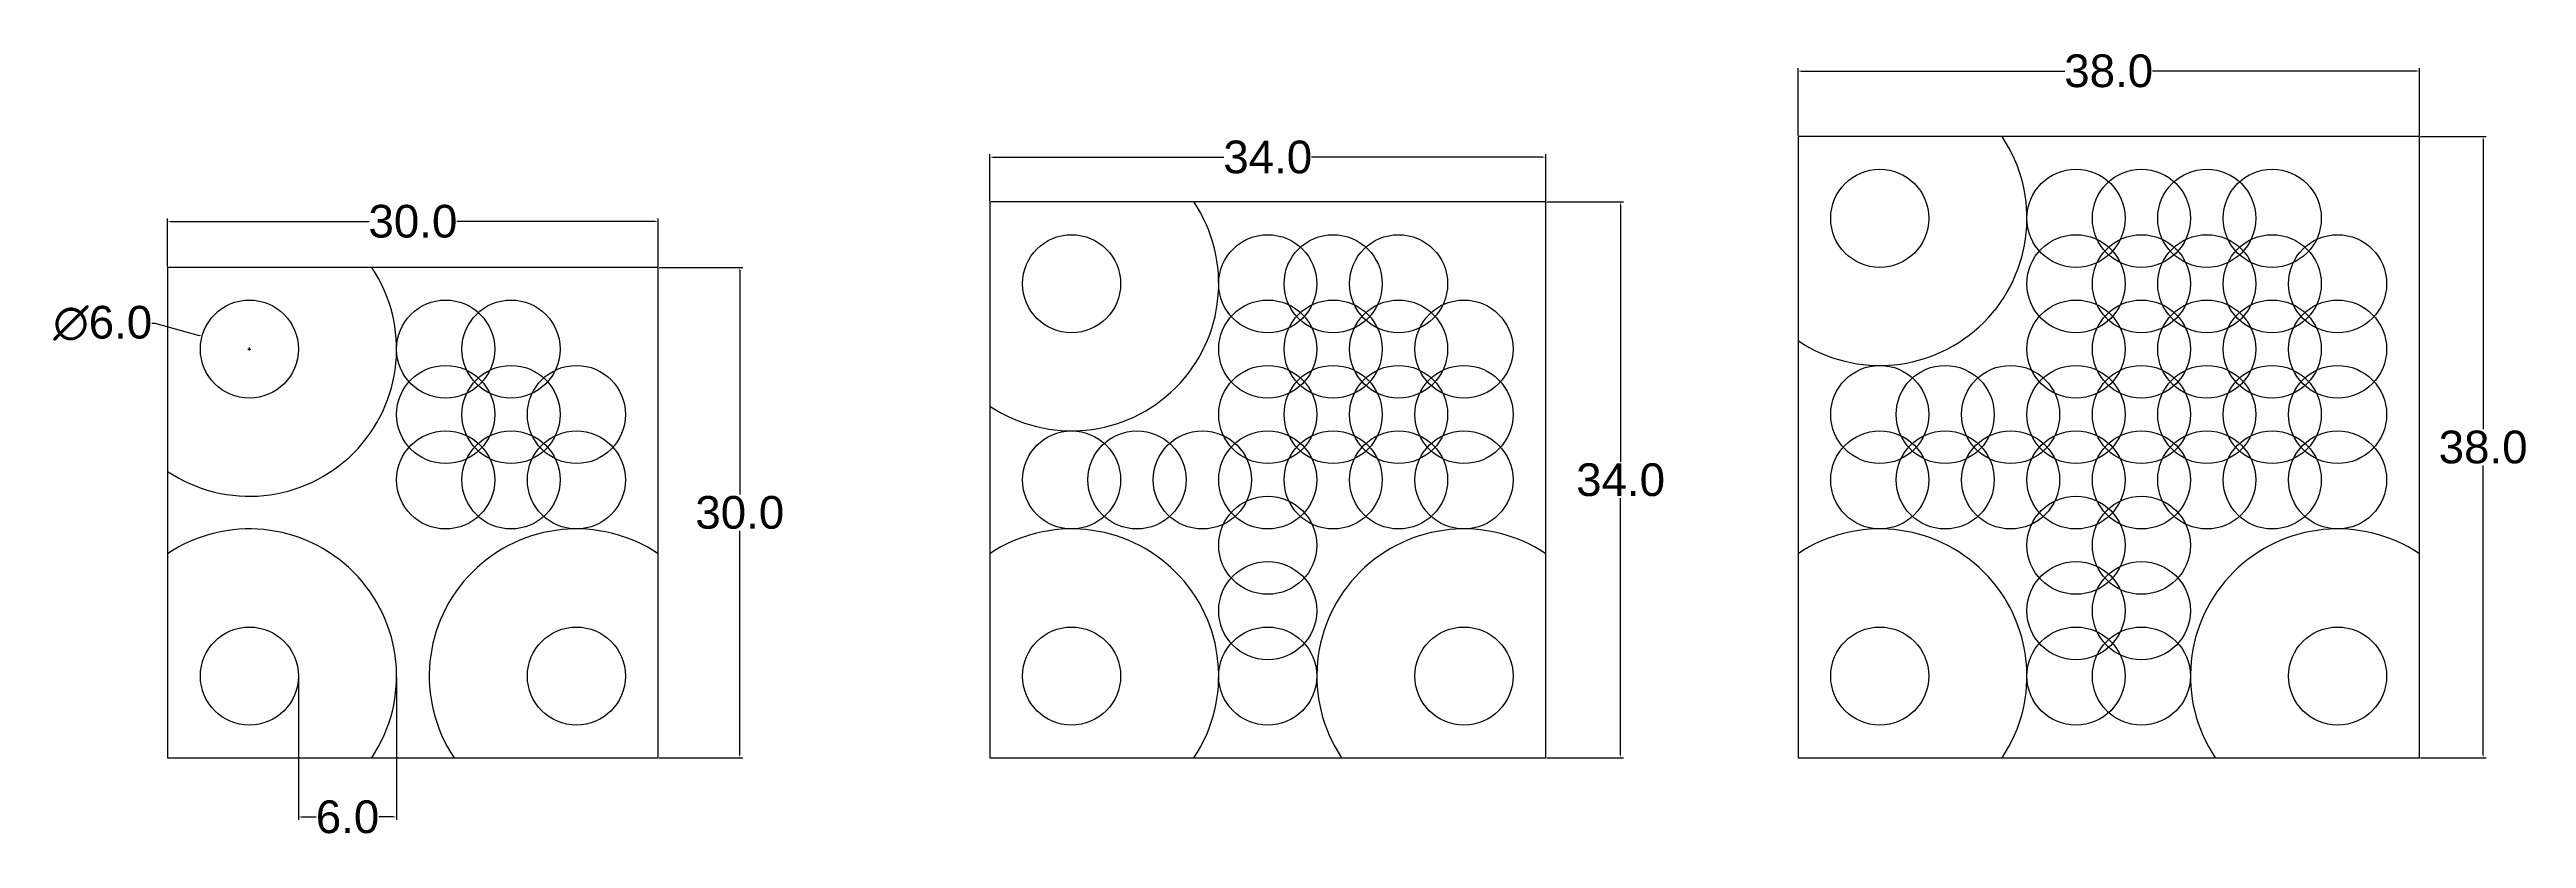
# Model space of a CAD drawing. Header units: millimetres. Extents: x -7 to 144, y -5 to 43.
import ezdxf

# ---------------------------------------------------------------- set-up
doc = ezdxf.new("R2010")
doc.units = ezdxf.units.MM
doc.layers.get('0').update_dxf_attribs({"true_color": 0xc2ced6})
for name, color, linetype, true_color in [('All_2', 7, 'Continuous', 0xc2ced6), ('All_3', 7, 'Continuous', 0xc2ced6), ('All_4', 7, 'Continuous', 0xc2ced6), ('Dimensions', 7, 'Continuous', 0xc2ced6)]:
    doc.layers.add(name, color=color, linetype=linetype, true_color=true_color)
doc.layers.get('0').off()
doc.styles.add('Dim', font='arial.ttf', dxfattribs={"height": 2})
doc.styles.get("Standard").update_dxf_attribs({"font": 'arial.ttf'})
doc.dimstyles.get("Standard").update_dxf_attribs({"dimtxt": 0.18, "dimasz": 0.18, "dimexe": 0.18, "dimexo": 0.0625, "dimgap": 0.09, "dimtad": 0, "dimtih": 1, "dimtoh": 1, "dimdec": 4, "dimzin": 0, "dimdsep": 46, "dimtxsty": 'Standard', "dimcen": 0.09, "dimadec": 0, "dimazin": 0, "dimtfac": 1, "dimtdec": 4, "dimtofl": 0, "dimtmove": 0, "dimatfit": 3, "dimfxl": 1, "dimtolj": 1, "dimtzin": 0, "dimarcsym": 0})

# ---------------------------------------------------------------- blocks, each defined once
blk = doc.blocks.new('*U3')
blk.add_circle((0, 0), 3.25)
blk = doc.blocks.new('*U4')
at = {"color": 0, "linetype": 'ByBlock', "lineweight": -2, "transparency": 16777216}
blk.add_blockref('*U3', (0, 0), dxfattribs=at)
blk = doc.blocks.new('*D57')
at = {"layer": 'Defpoints', "color": 0, "transparency": 16777216}
for p in [(84.28, 36.74), (50.28, 34), (84.28, 34)]:
    blk.add_point(p, dxfattribs=at)
at = {"layer": 'Dimensions', "color": 0, "lineweight": -2, "transparency": 16777216}
for p, q in [((50.28, 34.06), (50.28, 36.92)), ((50.46, 36.74), (64.59, 36.74)), ((84.1, 36.74), (69.96, 36.74)), ((84.28, 34.06), (84.28, 36.92))]:
    blk.add_line(p, q, dxfattribs=at)
at = {"layer": 'Dimensions', "color": 0, "transparency": 16777216}
for points in [[(50.46, 36.77), (50.46, 36.71), (50.28, 36.74)], [(84.1, 36.77), (84.1, 36.71), (84.28, 36.74)]]:
    blk.add_solid(points, dxfattribs=at)
at = {"layer": 'Dimensions', "color": 0, "transparency": 16777216, "insert": (67.28, 36.74), "char_height": 2, "attachment_point": 5, "style": 'Dim'}
blk.add_mtext('\\A1;34.0', dxfattribs=at)
blk = doc.blocks.new('*D58')
at = {"layer": 'Defpoints', "color": 0, "transparency": 16777216}
for p in [(84.28, 34), (84.28, 0), (88.86, 0)]:
    blk.add_point(p, dxfattribs=at)
at = {"layer": 'Dimensions', "color": 0, "lineweight": -2, "transparency": 16777216}
for p, q in [((84.34, 34), (89.04, 34)), ((88.86, 33.82), (88.86, 18.11)), ((88.86, 0.18), (88.86, 15.89)), ((84.34, 0), (89.04, 0))]:
    blk.add_line(p, q, dxfattribs=at)
at = {"layer": 'Dimensions', "color": 0, "transparency": 16777216}
for points in [[(88.83, 33.82), (88.89, 33.82), (88.86, 34)], [(88.83, 0.18), (88.89, 0.18), (88.86, 0)]]:
    blk.add_solid(points, dxfattribs=at)
at = {"layer": 'Dimensions', "color": 0, "transparency": 16777216, "insert": (88.86, 17), "char_height": 2, "attachment_point": 5, "style": 'Dim'}
blk.add_mtext('\\A1;34.0', dxfattribs=at)
blk = doc.blocks.new('*D59')
at = {"layer": 'Defpoints', "color": 0, "transparency": 16777216}
for p in [(137.71, 42.01), (99.71, 38), (137.71, 38)]:
    blk.add_point(p, dxfattribs=at)
at = {"layer": 'Dimensions', "color": 0, "lineweight": -2, "transparency": 16777216}
for p, q in [((99.71, 38.06), (99.71, 42.19)), ((99.89, 42.01), (116.03, 42.01)), ((137.53, 42.01), (121.39, 42.01)), ((137.71, 38.06), (137.71, 42.19))]:
    blk.add_line(p, q, dxfattribs=at)
at = {"layer": 'Dimensions', "color": 0, "transparency": 16777216}
for points in [[(99.89, 42.04), (99.89, 41.98), (99.71, 42.01)], [(137.53, 42.04), (137.53, 41.98), (137.71, 42.01)]]:
    blk.add_solid(points, dxfattribs=at)
at = {"layer": 'Dimensions', "color": 0, "transparency": 16777216, "insert": (118.71, 42.01), "char_height": 2, "attachment_point": 5, "style": 'Dim'}
blk.add_mtext('\\A1;38.0', dxfattribs=at)
blk = doc.blocks.new('*D60')
at = {"layer": 'Defpoints', "color": 0, "transparency": 16777216}
for p in [(137.71, 38), (137.71, 0), (141.61, 0)]:
    blk.add_point(p, dxfattribs=at)
at = {"layer": 'Dimensions', "color": 0, "lineweight": -2, "transparency": 16777216}
for p, q in [((137.77, 38), (141.79, 38)), ((141.61, 37.82), (141.61, 20.11)), ((141.61, 0.18), (141.61, 17.89)), ((137.77, 0), (141.79, 0))]:
    blk.add_line(p, q, dxfattribs=at)
at = {"layer": 'Dimensions', "color": 0, "transparency": 16777216}
for points in [[(141.58, 37.82), (141.64, 37.82), (141.61, 38)], [(141.58, 0.18), (141.64, 0.18), (141.61, 0)]]:
    blk.add_solid(points, dxfattribs=at)
at = {"layer": 'Dimensions', "color": 0, "transparency": 16777216, "insert": (141.61, 19), "char_height": 2, "attachment_point": 5, "style": 'Dim'}
blk.add_mtext('\\A1;38.0', dxfattribs=at)
blk = doc.blocks.new('*D75')
at = {"layer": 'Defpoints', "color": 0, "transparency": 16777216}
for p in [(8, 5), (14, 5), (14, -3.62)]:
    blk.add_point(p, dxfattribs=at)
at = {"layer": 'Dimensions', "color": 0, "lineweight": -2, "transparency": 16777216}
for p, q in [((8, 4.94), (8, -3.8)), ((14, 4.94), (14, -3.8)), ((8.18, -3.62), (9.09, -3.62)), ((13.82, -3.62), (12.91, -3.62))]:
    blk.add_line(p, q, dxfattribs=at)
at = {"layer": 'Dimensions', "color": 0, "transparency": 16777216}
for points in [[(8.18, -3.59), (8.18, -3.65), (8, -3.62)], [(13.82, -3.59), (13.82, -3.65), (14, -3.62)]]:
    blk.add_solid(points, dxfattribs=at)
at = {"layer": 'Dimensions', "color": 0, "transparency": 16777216, "insert": (11, -3.62), "char_height": 2, "attachment_point": 5, "style": 'Dim'}
blk.add_mtext('\\A1;6.0', dxfattribs=at)
blk = doc.blocks.new('*D76')
at = {"layer": 'Defpoints', "color": 0, "transparency": 16777216}
for p in [(30, 32.81), (0, 30), (30, 30)]:
    blk.add_point(p, dxfattribs=at)
at = {"layer": 'Dimensions', "color": 0, "lineweight": -2, "transparency": 16777216}
for p, q in [((0, 30.06), (0, 32.99)), ((0.18, 32.81), (12.32, 32.81)), ((29.82, 32.81), (17.68, 32.81)), ((30, 30.06), (30, 32.99))]:
    blk.add_line(p, q, dxfattribs=at)
at = {"layer": 'Dimensions', "color": 0, "transparency": 16777216}
for points in [[(0.18, 32.84), (0.18, 32.78), (0, 32.81)], [(29.82, 32.84), (29.82, 32.78), (30, 32.81)]]:
    blk.add_solid(points, dxfattribs=at)
at = {"layer": 'Dimensions', "color": 0, "transparency": 16777216, "insert": (15, 32.81), "char_height": 2, "attachment_point": 5, "style": 'Dim'}
blk.add_mtext('\\A1;30.0', dxfattribs=at)
blk = doc.blocks.new('*D77')
at = {"layer": 'Defpoints', "color": 0, "transparency": 16777216}
for p in [(30, 30), (30, 0), (34.99, 0)]:
    blk.add_point(p, dxfattribs=at)
at = {"layer": 'Dimensions', "color": 0, "lineweight": -2, "transparency": 16777216}
for p, q in [((30.06, 30), (35.17, 30)), ((34.99, 29.82), (34.99, 16.11)), ((34.99, 0.18), (34.99, 13.89)), ((30.06, 0), (35.17, 0))]:
    blk.add_line(p, q, dxfattribs=at)
at = {"layer": 'Dimensions', "color": 0, "transparency": 16777216}
for points in [[(34.96, 29.82), (35.02, 29.82), (34.99, 30)], [(34.96, 0.18), (35.02, 0.18), (34.99, 0)]]:
    blk.add_solid(points, dxfattribs=at)
at = {"layer": 'Dimensions', "color": 0, "transparency": 16777216, "insert": (34.99, 15), "char_height": 2, "attachment_point": 5, "style": 'Dim'}
blk.add_mtext('\\A1;30.0', dxfattribs=at)
blk = doc.blocks.new('*D78')
at = {"layer": 'Defpoints', "color": 0, "transparency": 16777216}
for p in [(2.11, 25.79), (7.89, 24.21)]:
    blk.add_point(p, dxfattribs=at)
at = {"layer": 'Dimensions', "color": 0, "lineweight": -2, "transparency": 16777216}
for p, q in [((-0.97, 26.58), (-0.79, 26.58)), ((-0.79, 26.58), (1.93, 25.84)), ((4.91, 25), (5.09, 25)), ((5, 24.91), (5, 25.09))]:
    blk.add_line(p, q, dxfattribs=at)
at = {"layer": 'Dimensions', "color": 0, "transparency": 16777216}
blk.add_solid([(1.94, 25.87), (1.92, 25.81), (2.11, 25.79)], dxfattribs=at)
at = {"layer": 'Dimensions', "color": 0, "transparency": 16777216, "insert": (-3.97, 26.58), "char_height": 2, "attachment_point": 5, "style": 'Dim'}
blk.add_mtext('\\A1;∅6.0', dxfattribs=at)

msp = doc.modelspace()

# ---------------------------------------------------------------- linework, layer by layer
at = {"layer": 'All_2', "color": 18, "true_color": 0x000000}
msp.add_lwpolyline([(0, 0), (30, 0), (30, 30), (0, 30)], close=True, dxfattribs=at)
at = {"layer": 'All_2', "color": 5}
for centre in [(5, 25), (5, 5), (25, 5)]:
    msp.add_circle(centre, 3, dxfattribs=at)
at = {"layer": 'All_2', "color": 3}
for centre in [(17, 25), (21, 25), (17, 21), (21, 21), (25, 21), (17, 17), (21, 17), (25, 17)]:
    msp.add_circle(centre, 3, dxfattribs=at)
at = {"layer": 'All_2', "color": 1}
for centre, start, end in [((5, 25), 236.251, 33.749), ((5, 5), 326.251, 123.749), ((25, 5), 56.251, 213.749)]:
    msp.add_arc(centre, 9, start, end, dxfattribs=at)
at = {"layer": 'All_3', "color": 18, "true_color": 0x000000}
msp.add_lwpolyline([(50.28, 0), (84.28, 0), (84.28, 34), (50.28, 34)], close=True, dxfattribs=at)
at = {"layer": 'All_3', "color": 5}
for centre in [(55.28, 29), (55.28, 5), (79.28, 5)]:
    msp.add_circle(centre, 3, dxfattribs=at)
at = {"layer": 'All_3', "color": 3}
for centre in [(67.28, 29), (71.28, 29), (75.28, 29), (67.28, 25), (71.28, 25), (75.28, 25), (79.28, 25), (67.28, 21), (71.28, 21), (75.28, 21), (79.28, 21), (55.28, 17), (59.28, 17), (63.28, 17), (67.28, 17), (71.28, 17), (75.28, 17), (79.28, 17), (67.28, 13), (67.28, 9), (67.28, 5)]:
    msp.add_circle(centre, 3, dxfattribs=at)
at = {"layer": 'All_3', "color": 1}
for centre, start, end in [((55.28, 29), 236.251, 33.749), ((55.28, 5), 326.251, 123.749), ((79.28, 5), 56.251, 213.749)]:
    msp.add_arc(centre, 9, start, end, dxfattribs=at)
at = {"layer": 'All_4', "color": 18, "true_color": 0x000000}
msp.add_lwpolyline([(99.71, 0), (137.71, 0), (137.71, 38), (99.71, 38)], close=True, dxfattribs=at)
at = {"layer": 'All_4', "color": 5}
for centre in [(104.71, 33), (104.71, 5), (132.71, 5)]:
    msp.add_circle(centre, 3, dxfattribs=at)
at = {"layer": 'All_4', "color": 3}
for centre in [(116.71, 33), (120.71, 33), (124.71, 33), (128.71, 33), (116.71, 29), (120.71, 29), (124.71, 29), (128.71, 29), (132.71, 29), (116.71, 25), (120.71, 25), (124.71, 25), (128.71, 25), (132.71, 25), (104.71, 21), (108.71, 21), (112.71, 21), (116.71, 21), (120.71, 21), (124.71, 21), (128.71, 21), (132.71, 21), (104.71, 17), (108.71, 17), (112.71, 17), (116.71, 17), (120.71, 17), (124.71, 17), (128.71, 17), (132.71, 17), (116.71, 13), (120.71, 13), (116.71, 9), (120.71, 9), (116.71, 5), (120.71, 5)]:
    msp.add_circle(centre, 3, dxfattribs=at)
at = {"layer": 'All_4', "color": 1}
for centre, start, end in [((104.71, 33), 236.251, 33.749), ((104.71, 5), 326.251, 123.749), ((132.71, 5), 56.251, 213.749)]:
    msp.add_arc(centre, 9, start, end, dxfattribs=at)

# ---------------------------------------------------------------- block references
msp.add_blockref('*U4', (17.75, 17.75))

# ---------------------------------------------------------------- dimensions: what is measured, and where the dimension line sits
at = {"layer": 'Dimensions', "color": 18, "true_color": 0x000000}
for base, p1, p2, picture, middle in [((137.71, 42.01), (99.71, 38), (137.71, 38), '*D59', (118.71, 42.01)), ((84.28, 36.74), (50.28, 34), (84.28, 34), '*D57', (67.28, 36.74)), ((30, 32.81), (0, 30), (30, 30), '*D76', (15, 32.81)), ((14, -3.62), (8, 5), (14, 5), '*D75', (11, -3.62))]:
    dim = msp.add_linear_dim(base=base, p1=p1, p2=p2, dimstyle='Standard', override={"dimdec": 1, "dimtxsty": 'Dim'}, dxfattribs=at)
    dim.commit()
    dim.dimension.update_dxf_attribs({"geometry": picture, "text_midpoint": middle})
for base, p1, p2, picture, middle in [((141.61, 0), (137.71, 38), (137.71, 0), '*D60', (141.61, 19)), ((88.86, 0), (84.28, 34), (84.28, 0), '*D58', (88.86, 17)), ((34.99, 0), (30, 30), (30, 0), '*D77', (34.99, 15))]:
    dim = msp.add_linear_dim(base=base, p1=p1, p2=p2, angle=90, dimstyle='Standard', override={"dimdec": 1, "dimtxsty": 'Dim'}, dxfattribs=at)
    dim.commit()
    dim.dimension.update_dxf_attribs({"geometry": picture, "text_midpoint": middle})
dim = msp.add_diameter_dim_2p(p1=(7.89, 24.21), p2=(2.11, 25.79), dimstyle='Standard', override={"dimdec": 1, "dimtxsty": 'Dim'}, dxfattribs=at)
dim.commit()
dim.dimension.update_dxf_attribs({"geometry": '*D78', "text_midpoint": (-3.97, 26.58), "dimtype": 163})

doc.saveas('drawing.dxf')
